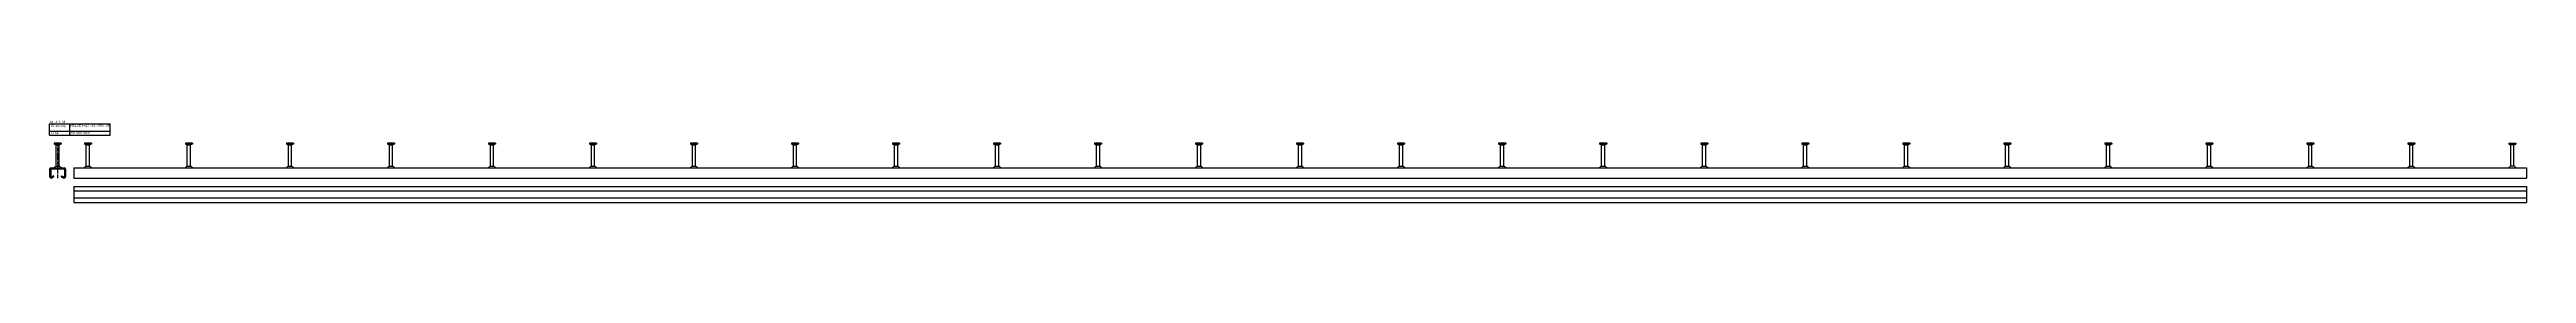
# Model space of a CAD drawing. Header units: millimetres. Extents: x 11969 to 26348, y -459 to 2743.
# Drawn here: x 20218 to 26348, y -159 to 43 of the extents above; entities that cross this region are included whole.
import ezdxf

# ---------------------------------------------------------------- set-up
doc = ezdxf.new("R2010")
doc.units = ezdxf.units.MM
doc.header["$LTSCALE"] = 10
doc.linetypes.add('MITTE2', pattern=[1.125, 0.75, -0.125, 0.125, -0.125])
doc.layers.add('HALFEN', color=2, linetype='CONTINUOUS')
doc.styles.add('ARIAL50', font='arial.ttf', dxfattribs={"height": 5})

msp = doc.modelspace()

# ---------------------------------------------------------------- linework, layer by layer
at = {"layer": 'HALFEN'}
for p, q in [((20218.2, 35.2), (20368.2, 35.2)), ((20218.2, 7.2), (20218.2, 35.2)), ((20218.2, 17.2), (20368.2, 17.2)), ((20218.2, 7.2), (20368.2, 7.2)), ((20268.2, 7.2), (20268.2, 35.2)), ((20368.2, 7.2), (20368.2, 35.2)), ((20246.9, -12.8), (20229.5, -12.8)), ((20229.5, -12.8), (20229.5, -14.7)), ((20246.9, -14.7), (20229.5, -14.7)), ((20230.2, -14.7), (20233.8, -16.5)), ((20234.1, -13), (20234.1, -14.4)), ((20234.2, -69.4), (20234.2, -17.2)), ((20234.7, -16.8), (20241.7, -16.8)), ((20242.2, -69.4), (20242.2, -17.2)), ((20242.3, -13), (20242.3, -14.4)), ((20246.2, -14.7), (20242.6, -16.5)), ((20246.9, -12.8), (20246.9, -14.7)), ((20321.9, -12.8), (20304.5, -12.8)), ((20304.5, -12.8), (20304.5, -14.7)), ((20321.9, -14.7), (20304.5, -14.7)), ((20305.2, -14.7), (20308.8, -16.5)), ((20309.1, -13), (20309.1, -14.4)), ((20309.2, -69.4), (20309.2, -17.2)), ((20309.7, -16.8), (20316.7, -16.8)), ((20317.2, -69.4), (20317.2, -17.2)), ((20317.3, -13), (20317.3, -14.4)), ((20321.2, -14.7), (20317.6, -16.5)), ((20321.9, -12.8), (20321.9, -14.7)), ((20571.9, -12.8), (20554.5, -12.8)), ((20554.5, -12.8), (20554.5, -14.7)), ((20571.9, -14.7), (20554.5, -14.7)), ((20555.2, -14.7), (20558.8, -16.5)), ((20559.1, -13), (20559.1, -14.4)), ((20559.2, -69.4), (20559.2, -17.2)), ((20559.7, -16.8), (20566.7, -16.8)), ((20567.2, -69.4), (20567.2, -17.2)), ((20567.3, -13), (20567.3, -14.4)), ((20571.2, -14.7), (20567.6, -16.5)), ((20571.9, -12.8), (20571.9, -14.7)), ((20821.9, -12.8), (20804.5, -12.8)), ((20804.5, -12.8), (20804.5, -14.7)), ((20821.9, -14.7), (20804.5, -14.7)), ((20805.2, -14.7), (20808.8, -16.5)), ((20809.1, -13), (20809.1, -14.4)), ((20809.2, -69.4), (20809.2, -17.2)), ((20809.7, -16.8), (20816.7, -16.8)), ((20817.2, -69.4), (20817.2, -17.2)), ((20817.3, -13), (20817.3, -14.4)), ((20821.2, -14.7), (20817.6, -16.5)), ((20821.9, -12.8), (20821.9, -14.7)), ((21071.9, -12.8), (21054.5, -12.8)), ((21054.5, -12.8), (21054.5, -14.7)), ((21071.9, -14.7), (21054.5, -14.7)), ((21055.2, -14.7), (21058.8, -16.5)), ((21059.1, -13), (21059.1, -14.4)), ((21059.2, -69.4), (21059.2, -17.2)), ((21059.7, -16.8), (21066.7, -16.8)), ((21067.2, -69.4), (21067.2, -17.2)), ((21067.3, -13), (21067.3, -14.4)), ((21071.2, -14.7), (21067.6, -16.5)), ((21071.9, -12.8), (21071.9, -14.7)), ((21321.9, -12.8), (21304.5, -12.8)), ((21304.5, -12.8), (21304.5, -14.7)), ((21321.9, -14.7), (21304.5, -14.7)), ((21305.2, -14.7), (21308.8, -16.5)), ((21309.1, -13), (21309.1, -14.4)), ((21309.2, -69.4), (21309.2, -17.2)), ((21309.7, -16.8), (21316.7, -16.8)), ((21317.2, -69.4), (21317.2, -17.2)), ((21317.3, -13), (21317.3, -14.4)), ((21321.2, -14.7), (21317.6, -16.5)), ((21321.9, -12.8), (21321.9, -14.7)), ((21571.9, -12.8), (21554.5, -12.8)), ((21554.5, -12.8), (21554.5, -14.7)), ((21571.9, -14.7), (21554.5, -14.7)), ((21555.2, -14.7), (21558.8, -16.5)), ((21559.1, -13), (21559.1, -14.4)), ((21559.2, -69.4), (21559.2, -17.2)), ((21559.7, -16.8), (21566.7, -16.8)), ((21567.2, -69.4), (21567.2, -17.2)), ((21567.3, -13), (21567.3, -14.4)), ((21571.2, -14.7), (21567.6, -16.5)), ((21571.9, -12.8), (21571.9, -14.7)), ((21821.9, -12.8), (21804.5, -12.8)), ((21804.5, -12.8), (21804.5, -14.7)), ((21821.9, -14.7), (21804.5, -14.7)), ((21805.2, -14.7), (21808.8, -16.5)), ((21809.1, -13), (21809.1, -14.4)), ((21809.2, -69.4), (21809.2, -17.2)), ((21809.7, -16.8), (21816.7, -16.8)), ((21817.2, -69.4), (21817.2, -17.2)), ((21817.3, -13), (21817.3, -14.4)), ((21821.2, -14.7), (21817.6, -16.5)), ((21821.9, -12.8), (21821.9, -14.7)), ((22071.9, -12.8), (22054.5, -12.8)), ((22054.5, -12.8), (22054.5, -14.7)), ((22071.9, -14.7), (22054.5, -14.7)), ((22055.2, -14.7), (22058.8, -16.5)), ((22059.1, -13), (22059.1, -14.4)), ((22059.2, -69.4), (22059.2, -17.2)), ((22059.7, -16.8), (22066.7, -16.8)), ((22067.2, -69.4), (22067.2, -17.2)), ((22067.3, -13), (22067.3, -14.4)), ((22071.2, -14.7), (22067.6, -16.5)), ((22071.9, -12.8), (22071.9, -14.7)), ((22321.9, -12.8), (22304.5, -12.8)), ((22304.5, -12.8), (22304.5, -14.7)), ((22321.9, -14.7), (22304.5, -14.7)), ((22305.2, -14.7), (22308.8, -16.5)), ((22309.1, -13), (22309.1, -14.4)), ((22309.2, -69.4), (22309.2, -17.2)), ((22309.7, -16.8), (22316.7, -16.8)), ((22317.2, -69.4), (22317.2, -17.2)), ((22317.3, -13), (22317.3, -14.4)), ((22321.2, -14.7), (22317.6, -16.5)), ((22321.9, -12.8), (22321.9, -14.7)), ((22571.9, -12.8), (22554.5, -12.8)), ((22554.5, -12.8), (22554.5, -14.7)), ((22571.9, -14.7), (22554.5, -14.7)), ((22555.2, -14.7), (22558.8, -16.5)), ((22559.1, -13), (22559.1, -14.4)), ((22559.2, -69.4), (22559.2, -17.2)), ((22559.7, -16.8), (22566.7, -16.8)), ((22567.2, -69.4), (22567.2, -17.2)), ((22567.3, -13), (22567.3, -14.4)), ((22571.2, -14.7), (22567.6, -16.5)), ((22571.9, -12.8), (22571.9, -14.7)), ((22821.9, -12.8), (22804.5, -12.8)), ((22804.5, -12.8), (22804.5, -14.7)), ((22821.9, -14.7), (22804.5, -14.7)), ((22805.2, -14.7), (22808.8, -16.5)), ((22809.1, -13), (22809.1, -14.4)), ((22809.2, -69.4), (22809.2, -17.2)), ((22809.7, -16.8), (22816.7, -16.8)), ((22817.2, -69.4), (22817.2, -17.2)), ((22817.3, -13), (22817.3, -14.4)), ((22821.2, -14.7), (22817.6, -16.5)), ((22821.9, -12.8), (22821.9, -14.7)), ((23071.9, -12.8), (23054.5, -12.8)), ((23054.5, -12.8), (23054.5, -14.7)), ((23071.9, -14.7), (23054.5, -14.7)), ((23055.2, -14.7), (23058.8, -16.5)), ((23059.1, -13), (23059.1, -14.4)), ((23059.2, -69.4), (23059.2, -17.2)), ((23059.7, -16.8), (23066.7, -16.8)), ((23067.2, -69.4), (23067.2, -17.2)), ((23067.3, -13), (23067.3, -14.4)), ((23071.2, -14.7), (23067.6, -16.5)), ((23071.9, -12.8), (23071.9, -14.7)), ((23321.9, -12.8), (23304.5, -12.8)), ((23304.5, -12.8), (23304.5, -14.7)), ((23321.9, -14.7), (23304.5, -14.7)), ((23305.2, -14.7), (23308.8, -16.5)), ((23309.1, -13), (23309.1, -14.4)), ((23309.2, -69.4), (23309.2, -17.2)), ((23309.7, -16.8), (23316.7, -16.8)), ((23317.2, -69.4), (23317.2, -17.2)), ((23317.3, -13), (23317.3, -14.4)), ((23321.2, -14.7), (23317.6, -16.5)), ((23321.9, -12.8), (23321.9, -14.7)), ((23571.9, -12.8), (23554.5, -12.8)), ((23554.5, -12.8), (23554.5, -14.7)), ((23571.9, -14.7), (23554.5, -14.7)), ((23555.2, -14.7), (23558.8, -16.5)), ((23559.1, -13), (23559.1, -14.4)), ((23559.2, -69.4), (23559.2, -17.2)), ((23559.7, -16.8), (23566.7, -16.8)), ((23567.2, -69.4), (23567.2, -17.2)), ((23567.3, -13), (23567.3, -14.4)), ((23571.2, -14.7), (23567.6, -16.5)), ((23571.9, -12.8), (23571.9, -14.7)), ((23821.9, -12.8), (23804.5, -12.8)), ((23804.5, -12.8), (23804.5, -14.7)), ((23821.9, -14.7), (23804.5, -14.7)), ((23805.2, -14.7), (23808.8, -16.5)), ((23809.1, -13), (23809.1, -14.4)), ((23809.2, -69.4), (23809.2, -17.2)), ((23809.7, -16.8), (23816.7, -16.8)), ((23817.2, -69.4), (23817.2, -17.2)), ((23817.3, -13), (23817.3, -14.4)), ((23821.2, -14.7), (23817.6, -16.5)), ((23821.9, -12.8), (23821.9, -14.7)), ((24071.9, -12.8), (24054.5, -12.8)), ((24054.5, -12.8), (24054.5, -14.7)), ((24071.9, -14.7), (24054.5, -14.7)), ((24055.2, -14.7), (24058.8, -16.5)), ((24059.1, -13), (24059.1, -14.4)), ((24059.2, -69.4), (24059.2, -17.2)), ((24059.7, -16.8), (24066.7, -16.8)), ((24067.2, -69.4), (24067.2, -17.2)), ((24067.3, -13), (24067.3, -14.4)), ((24071.2, -14.7), (24067.6, -16.5)), ((24071.9, -12.8), (24071.9, -14.7)), ((24321.9, -12.8), (24304.5, -12.8)), ((24304.5, -12.8), (24304.5, -14.7)), ((24321.9, -14.7), (24304.5, -14.7)), ((24305.2, -14.7), (24308.8, -16.5)), ((24309.1, -13), (24309.1, -14.4)), ((24309.2, -69.4), (24309.2, -17.2)), ((24309.7, -16.8), (24316.7, -16.8)), ((24317.2, -69.4), (24317.2, -17.2)), ((24317.3, -13), (24317.3, -14.4)), ((24321.2, -14.7), (24317.6, -16.5)), ((24321.9, -12.8), (24321.9, -14.7)), ((24571.9, -12.8), (24554.5, -12.8)), ((24554.5, -12.8), (24554.5, -14.7)), ((24571.9, -14.7), (24554.5, -14.7)), ((24555.2, -14.7), (24558.8, -16.5)), ((24559.1, -13), (24559.1, -14.4)), ((24559.2, -69.4), (24559.2, -17.2)), ((24559.7, -16.8), (24566.7, -16.8)), ((24567.2, -69.4), (24567.2, -17.2)), ((24567.3, -13), (24567.3, -14.4)), ((24571.2, -14.7), (24567.6, -16.5)), ((24571.9, -12.8), (24571.9, -14.7)), ((24821.9, -12.8), (24804.5, -12.8)), ((24804.5, -12.8), (24804.5, -14.7)), ((24821.9, -14.7), (24804.5, -14.7)), ((24805.2, -14.7), (24808.8, -16.5)), ((24809.1, -13), (24809.1, -14.4)), ((24809.2, -69.4), (24809.2, -17.2)), ((24809.7, -16.8), (24816.7, -16.8)), ((24817.2, -69.4), (24817.2, -17.2)), ((24817.3, -13), (24817.3, -14.4)), ((24821.2, -14.7), (24817.6, -16.5)), ((24821.9, -12.8), (24821.9, -14.7)), ((25071.9, -12.8), (25054.5, -12.8)), ((25054.5, -12.8), (25054.5, -14.7)), ((25071.9, -14.7), (25054.5, -14.7)), ((25055.2, -14.7), (25058.8, -16.5)), ((25059.1, -13), (25059.1, -14.4)), ((25059.2, -69.4), (25059.2, -17.2)), ((25059.7, -16.8), (25066.7, -16.8)), ((25067.2, -69.4), (25067.2, -17.2)), ((25067.3, -13), (25067.3, -14.4)), ((25071.2, -14.7), (25067.6, -16.5)), ((25071.9, -12.8), (25071.9, -14.7)), ((25321.9, -12.8), (25304.5, -12.8)), ((25304.5, -12.8), (25304.5, -14.7)), ((25321.9, -14.7), (25304.5, -14.7)), ((25305.2, -14.7), (25308.8, -16.5)), ((25309.1, -13), (25309.1, -14.4)), ((25309.2, -69.4), (25309.2, -17.2)), ((25309.7, -16.8), (25316.7, -16.8)), ((25317.2, -69.4), (25317.2, -17.2)), ((25317.3, -13), (25317.3, -14.4)), ((25321.2, -14.7), (25317.6, -16.5)), ((25321.9, -12.8), (25321.9, -14.7)), ((25571.9, -12.8), (25554.5, -12.8)), ((25554.5, -12.8), (25554.5, -14.7)), ((25571.9, -14.7), (25554.5, -14.7)), ((25555.2, -14.7), (25558.8, -16.5)), ((25559.1, -13), (25559.1, -14.4)), ((25559.2, -69.4), (25559.2, -17.2)), ((25559.7, -16.8), (25566.7, -16.8)), ((25567.2, -69.4), (25567.2, -17.2)), ((25567.3, -13), (25567.3, -14.4)), ((25571.2, -14.7), (25567.6, -16.5)), ((25571.9, -12.8), (25571.9, -14.7)), ((25821.9, -12.8), (25804.5, -12.8)), ((25804.5, -12.8), (25804.5, -14.7)), ((25821.9, -14.7), (25804.5, -14.7)), ((25805.2, -14.7), (25808.8, -16.5)), ((25809.1, -13), (25809.1, -14.4)), ((25809.2, -69.4), (25809.2, -17.2)), ((25809.7, -16.8), (25816.7, -16.8)), ((25817.2, -69.4), (25817.2, -17.2)), ((25817.3, -13), (25817.3, -14.4)), ((25821.2, -14.7), (25817.6, -16.5)), ((25821.9, -12.8), (25821.9, -14.7)), ((26071.9, -12.8), (26054.5, -12.8)), ((26054.5, -12.8), (26054.5, -14.7)), ((26071.9, -14.7), (26054.5, -14.7)), ((26055.2, -14.7), (26058.8, -16.5)), ((26059.1, -13), (26059.1, -14.4)), ((26059.2, -69.4), (26059.2, -17.2)), ((26059.7, -16.8), (26066.7, -16.8)), ((26067.2, -69.4), (26067.2, -17.2)), ((26067.3, -13), (26067.3, -14.4)), ((26071.2, -14.7), (26067.6, -16.5)), ((26071.9, -12.8), (26071.9, -14.7)), ((26304.5, -12.8), (26321.9, -12.8)), ((26304.5, -12.8), (26304.5, -14.7)), ((26304.5, -14.7), (26321.9, -14.7)), ((26305.2, -14.7), (26308.8, -16.5)), ((26309.1, -13), (26309.1, -14.4)), ((26309.2, -69.4), (26309.2, -17.2)), ((26316.7, -16.8), (26309.7, -16.8)), ((26317.2, -69.4), (26317.2, -17.2)), ((26317.3, -13), (26317.3, -14.4)), ((26321.2, -14.7), (26317.6, -16.5)), ((26321.9, -12.8), (26321.9, -14.7)), ((20218.5, -77.1), (20218.5, -94.6)), ((20221, -77.1), (20221, -94.6)), ((20222, -73.6), (20254.5, -73.6)), ((20222, -76.1), (20254.5, -76.1)), ((20227.9, -93.2), (20223.2, -95.9)), ((20229.2, -95.3), (20224.5, -98.1)), ((20229.2, -95.3), (20227.9, -93.2)), ((20233, -69.4), (20243.5, -69.4)), ((20247.2, -95.3), (20248.5, -93.2)), ((20247.2, -95.3), (20251.9, -98.1)), ((20248.5, -93.2), (20253.2, -95.9)), ((20255.5, -77.1), (20255.5, -94.6)), ((20258, -77.1), (20258, -94.6)), ((20278.2, -73.6), (26348.2, -73.6)), ((20278.2, -73.6), (20278.2, -98.7)), ((20278.2, -98.7), (26348.2, -98.7)), ((20278.2, -119.2), (26348.2, -119.2)), ((20278.2, -119.2), (20278.2, -158.7)), ((20308, -69.4), (20318.5, -69.4)), ((20558, -69.4), (20568.5, -69.4)), ((20808, -69.4), (20818.5, -69.4)), ((21058, -69.4), (21068.5, -69.4)), ((21308, -69.4), (21318.5, -69.4)), ((21558, -69.4), (21568.5, -69.4)), ((21808, -69.4), (21818.5, -69.4)), ((22058, -69.4), (22068.5, -69.4)), ((22308, -69.4), (22318.5, -69.4)), ((22558, -69.4), (22568.5, -69.4)), ((22808, -69.4), (22818.5, -69.4)), ((23058, -69.4), (23068.5, -69.4)), ((23308, -69.4), (23318.5, -69.4)), ((23558, -69.4), (23568.5, -69.4)), ((23808, -69.4), (23818.5, -69.4)), ((24058, -69.4), (24068.5, -69.4)), ((24308, -69.4), (24318.5, -69.4)), ((24558, -69.4), (24568.5, -69.4)), ((24808, -69.4), (24818.5, -69.4)), ((25058, -69.4), (25068.5, -69.4)), ((25308, -69.4), (25318.5, -69.4)), ((25558, -69.4), (25568.5, -69.4)), ((25808, -69.4), (25818.5, -69.4)), ((26058, -69.4), (26068.5, -69.4)), ((26318.5, -69.4), (26308, -69.4)), ((26348.2, -73.6), (26348.2, -98.7)), ((26348.2, -119.2), (26348.2, -158.7)), ((20278.2, -130.2), (26348.2, -130.2)), ((20278.2, -147.7), (26348.2, -147.7)), ((20278.2, -158.7), (26348.2, -158.7))]:
    msp.add_line(p, q, dxfattribs=at)
at = {"layer": 'HALFEN', "color": 1, "linetype": 'MITTE2'}
msp.add_line((20238.2, -12.8), (20238.2, -98.7), dxfattribs=at)
at = {"layer": 'HALFEN'}
for centre, radius, start, end in [((20233.4, -17.2), 0.8, 0, 62.30053), ((20243, -17.2), 0.8, 117.69947, 180), ((20308.4, -17.2), 0.8, 0, 62.30053), ((20318, -17.2), 0.8, 117.69947, 180), ((20558.4, -17.2), 0.8, 0, 62.30053), ((20568, -17.2), 0.8, 117.69947, 180), ((20808.4, -17.2), 0.8, 0, 62.30053), ((20818, -17.2), 0.8, 117.69947, 180), ((21058.4, -17.2), 0.8, 0, 62.30053), ((21068, -17.2), 0.8, 117.69947, 180), ((21308.4, -17.2), 0.8, 0, 62.30053), ((21318, -17.2), 0.8, 117.69947, 180), ((21558.4, -17.2), 0.8, 0, 62.30053), ((21568, -17.2), 0.8, 117.69947, 180), ((21808.4, -17.2), 0.8, 0, 62.30053), ((21818, -17.2), 0.8, 117.69947, 180), ((22058.4, -17.2), 0.8, 0, 62.30053), ((22068, -17.2), 0.8, 117.69947, 180), ((22308.4, -17.2), 0.8, 0, 62.30053), ((22318, -17.2), 0.8, 117.69947, 180), ((22558.4, -17.2), 0.8, 0, 62.30053), ((22568, -17.2), 0.8, 117.69947, 180), ((22808.4, -17.2), 0.8, 0, 62.30053), ((22818, -17.2), 0.8, 117.69947, 180), ((23058.4, -17.2), 0.8, 0, 62.30053), ((23068, -17.2), 0.8, 117.69947, 180), ((23308.4, -17.2), 0.8, 0, 62.30053), ((23318, -17.2), 0.8, 117.69947, 180), ((23558.4, -17.2), 0.8, 0, 62.30053), ((23568, -17.2), 0.8, 117.69947, 180), ((23808.4, -17.2), 0.8, 0, 62.30053), ((23818, -17.2), 0.8, 117.69947, 180), ((24058.4, -17.2), 0.8, 0, 62.30053), ((24068, -17.2), 0.8, 117.69947, 180), ((24308.4, -17.2), 0.8, 0, 62.30053), ((24318, -17.2), 0.8, 117.69947, 180), ((24558.4, -17.2), 0.8, 0, 62.30053), ((24568, -17.2), 0.8, 117.69947, 180), ((24808.4, -17.2), 0.8, 0, 62.30053), ((24818, -17.2), 0.8, 117.69947, 180), ((25058.4, -17.2), 0.8, 0, 62.30053), ((25068, -17.2), 0.8, 117.69947, 180), ((25308.4, -17.2), 0.8, 0, 62.30053), ((25318, -17.2), 0.8, 117.69947, 180), ((25558.4, -17.2), 0.8, 0, 62.30053), ((25568, -17.2), 0.8, 117.69947, 180), ((25808.4, -17.2), 0.8, 0, 62.30053), ((25818, -17.2), 0.8, 117.69947, 180), ((26058.4, -17.2), 0.8, 0, 62.30053), ((26068, -17.2), 0.8, 117.69947, 180), ((26308.4, -17.2), 0.8, 0, 62.30053), ((26318, -17.2), 0.8, 117.69947, 180), ((20222, -77.1), 3.5, 90, 180), ((20222.5, -94.6), 4, 180, 300.45158), ((20222, -77.1), 1, 90, 180), ((20222.5, -94.6), 1.5, 180, 300.45158), ((20224.7, -63.9), 10, 281.78372, 326.01848), ((20251.7, -63.9), 10, 213.98152, 258.21628), ((20254, -94.6), 4, 239.54842, 0), ((20254, -94.6), 1.5, 239.54842, 0), ((20254.5, -77.1), 3.5, 0, 90), ((20254.5, -77.1), 1, 0, 90), ((20299.7, -63.9), 10, 281.78372, 326.01848), ((20326.7, -63.9), 10, 213.98152, 258.21628), ((20549.7, -63.9), 10, 281.78372, 326.01848), ((20576.7, -63.9), 10, 213.98152, 258.21628), ((20799.7, -63.9), 10, 281.78372, 326.01848), ((20826.7, -63.9), 10, 213.98152, 258.21628), ((21049.7, -63.9), 10, 281.78372, 326.01848), ((21076.7, -63.9), 10, 213.98152, 258.21628), ((21299.7, -63.9), 10, 281.78372, 326.01848), ((21326.7, -63.9), 10, 213.98152, 258.21628), ((21549.7, -63.9), 10, 281.78372, 326.01848), ((21576.7, -63.9), 10, 213.98152, 258.21628), ((21799.7, -63.9), 10, 281.78372, 326.01848), ((21826.7, -63.9), 10, 213.98152, 258.21628), ((22049.7, -63.9), 10, 281.78372, 326.01848), ((22076.7, -63.9), 10, 213.98152, 258.21628), ((22299.7, -63.9), 10, 281.78372, 326.01848), ((22326.7, -63.9), 10, 213.98152, 258.21628), ((22549.7, -63.9), 10, 281.78372, 326.01848), ((22576.7, -63.9), 10, 213.98152, 258.21628), ((22799.7, -63.9), 10, 281.78372, 326.01848), ((22826.7, -63.9), 10, 213.98152, 258.21628), ((23049.7, -63.9), 10, 281.78372, 326.01848), ((23076.7, -63.9), 10, 213.98152, 258.21628), ((23299.7, -63.9), 10, 281.78372, 326.01848), ((23326.7, -63.9), 10, 213.98152, 258.21628), ((23549.7, -63.9), 10, 281.78372, 326.01848), ((23576.7, -63.9), 10, 213.98152, 258.21628), ((23799.7, -63.9), 10, 281.78372, 326.01848), ((23826.7, -63.9), 10, 213.98152, 258.21628), ((24049.7, -63.9), 10, 281.78372, 326.01848), ((24076.7, -63.9), 10, 213.98152, 258.21628), ((24299.7, -63.9), 10, 281.78372, 326.01848), ((24326.7, -63.9), 10, 213.98152, 258.21628), ((24549.7, -63.9), 10, 281.78372, 326.01848), ((24576.7, -63.9), 10, 213.98152, 258.21628), ((24799.7, -63.9), 10, 281.78372, 326.01848), ((24826.7, -63.9), 10, 213.98152, 258.21628), ((25049.7, -63.9), 10, 281.78372, 326.01848), ((25076.7, -63.9), 10, 213.98152, 258.21628), ((25299.7, -63.9), 10, 281.78372, 326.01848), ((25326.7, -63.9), 10, 213.98152, 258.21628), ((25549.7, -63.9), 10, 281.78372, 326.01848), ((25576.7, -63.9), 10, 213.98152, 258.21628), ((25799.7, -63.9), 10, 281.78372, 326.01848), ((25826.7, -63.9), 10, 213.98152, 258.21628), ((26049.7, -63.9), 10, 281.78372, 326.01848), ((26076.7, -63.9), 10, 213.98152, 258.21628), ((26299.7, -63.9), 10, 281.78372, 326.01848), ((26326.7, -63.9), 10, 213.98152, 258.21628)]:
    msp.add_arc(centre, radius, start, end, dxfattribs=at)

# ---------------------------------------------------------------- texts
at = {"layer": 'HALFEN', "style": 'ARIAL50'}
for s, p in [('A4 - Ank. A4', (20218.2, 37.7)), ('Benennung', (20223.2, 27.7)), ('Id. Nr.', (20223.2, 9.7)), ('2001.062-00001', (20270.2, 9.7)), ('HTA-CE 40/25 - A4 - 6070 - VF', (20270.2, 27.7))]:
    msp.add_text(s, height=5, dxfattribs=at).set_placement(p)

doc.saveas('drawing.dxf')
